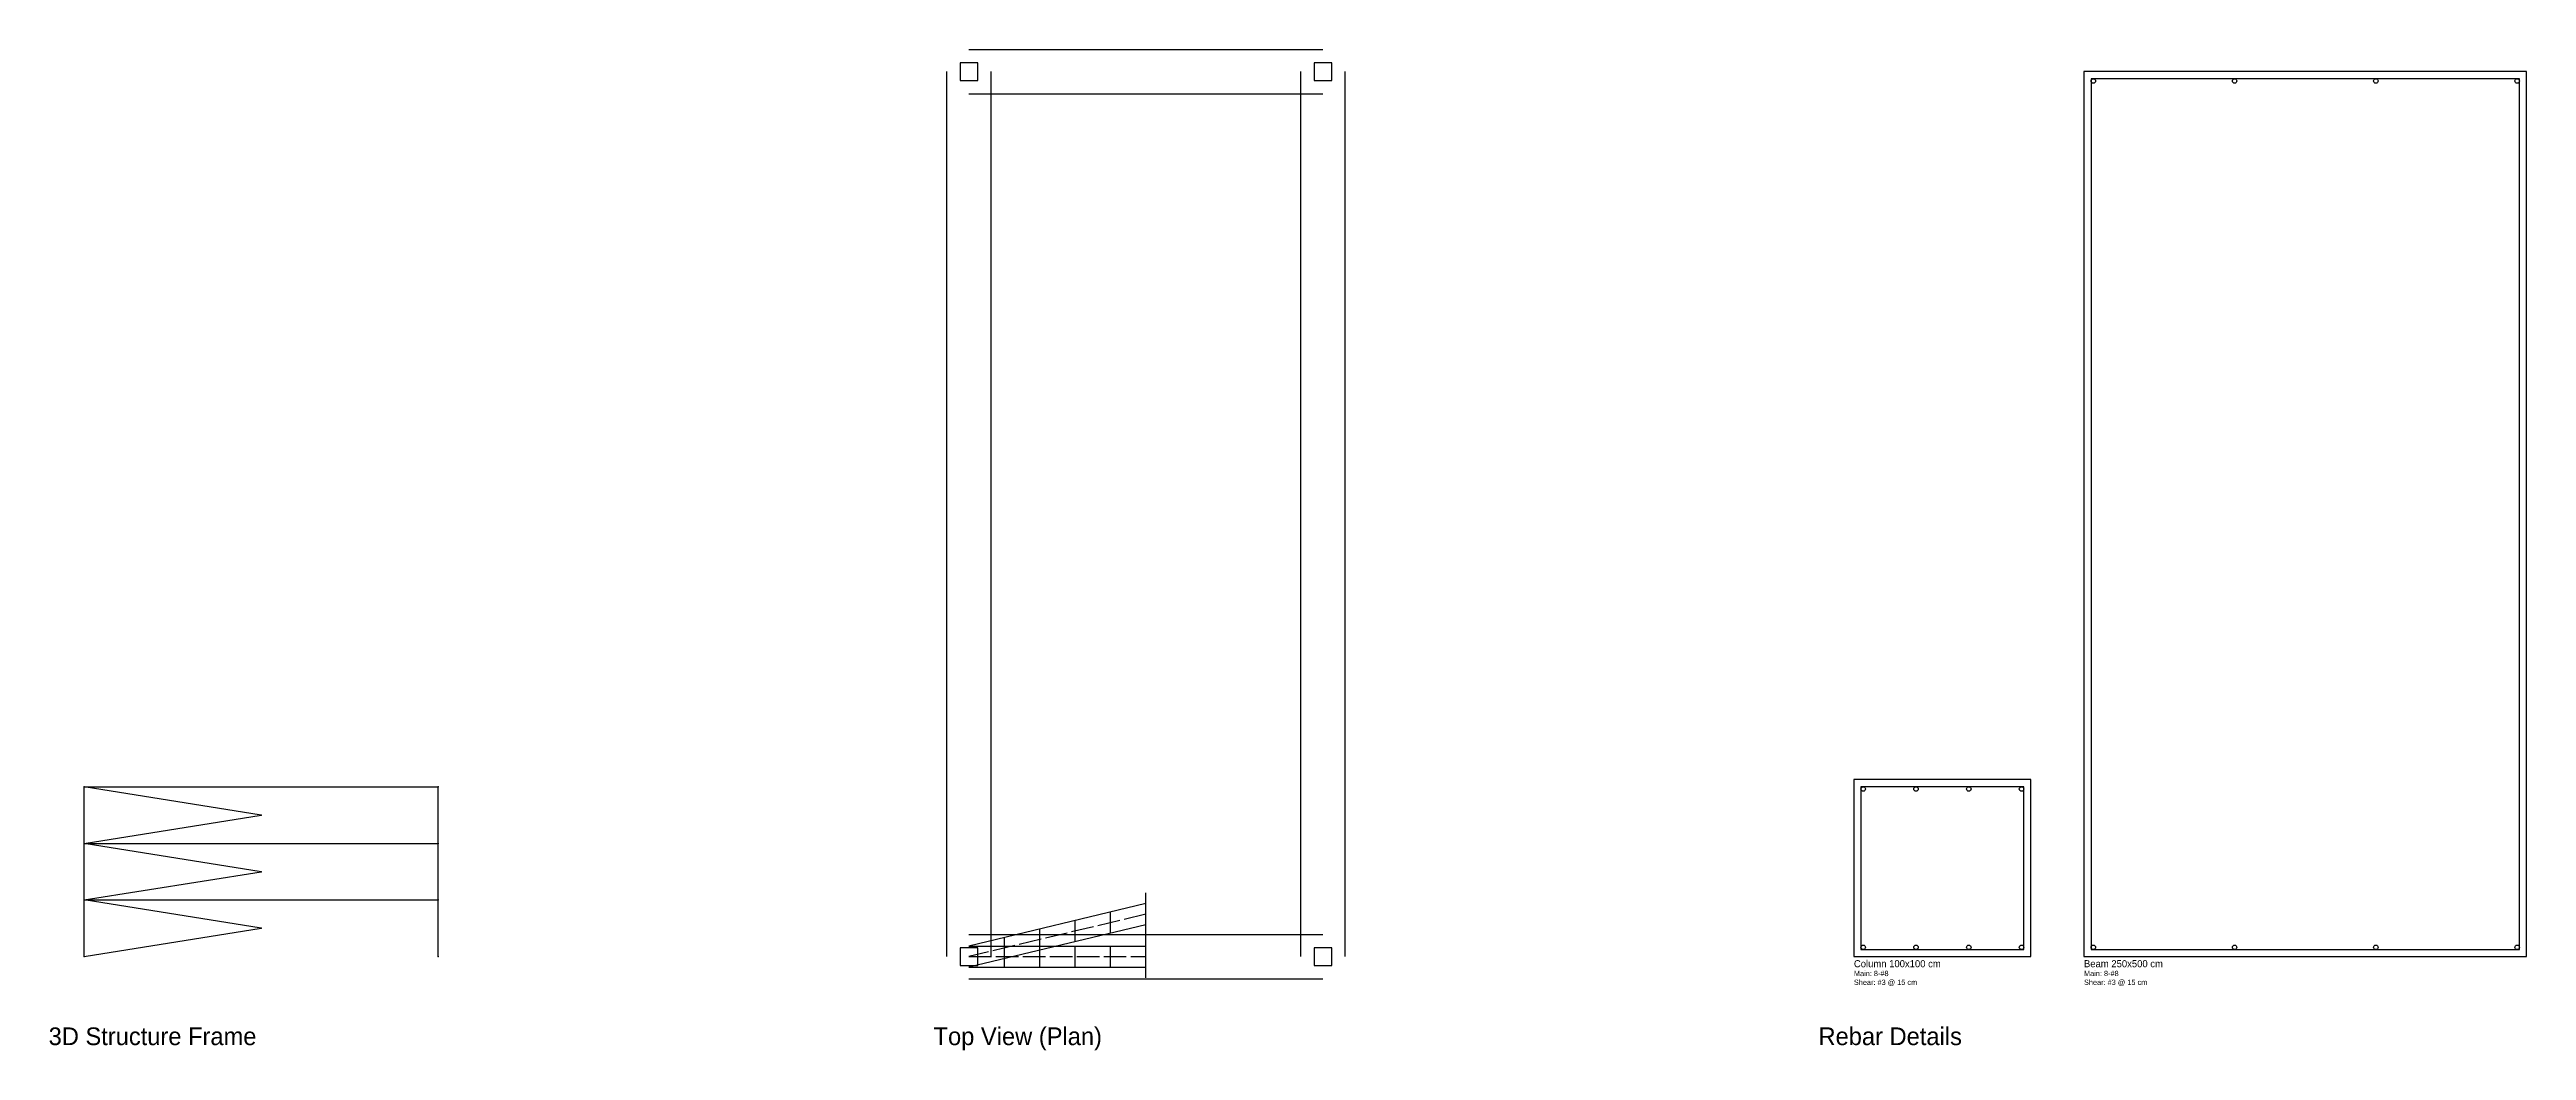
# Model space of a CAD drawing. Header units: metres. Extents: x -3 to 138, y -118 to 51.
# Drawn here: x -1.9 to 138, y -5.3 to 51.2 of the extents above; entities that cross this region are included whole.
import ezdxf

# ---------------------------------------------------------------- set-up
doc = ezdxf.new("R2010")
doc.units = ezdxf.units.M
doc.linetypes.add('DASHED', pattern=[1.524, 1.27, -0.254])
for name, color, linetype in [('BEAMS', 3, 'Continuous'), ('COLUMNS', 2, 'Continuous'), ('NODES', 1, 'Continuous'), ('REBAR_MAIN', 4, 'Continuous'), ('REBAR_SHEAR', 5, 'Continuous'), ('STAIRS', 9, 'Continuous'), ('TEXT', 7, 'Continuous'), ('VIEW_BOX', 8, 'Continuous')]:
    doc.layers.add(name, color=color, linetype=linetype)

msp = doc.modelspace()

# ---------------------------------------------------------------- texts
at = {"layer": 'TEXT'}
for s, height, p in [('Shear: #3 @ 15 cm', 0.3, (100, -1.6)), ('Column 100x100 cm', 0.4, (100, -0.6)), ('Main: 8-#8', 0.3, (100, -1.1)), ('Shear: #3 @ 15 cm', 0.3, (113, -1.6)), ('Main: 8-#8', 0.3, (113, -1.1)), ('Beam 250x500 cm', 0.4, (113, -0.6)), ('3D Structure Frame', 1, (-2, -5)), ('Top View (Plan)', 1, (48, -5)), ('Rebar Details', 1, (98, -5))]:
    msp.add_text(s, height=height, dxfattribs=at).set_placement(p)

# ---------------------------------------------------------------- linework, layer by layer
at = {"layer": 'BEAMS'}
for p, q in [((50, 51.25), (70, 51.25)), ((50, 51.25), (70, 51.25)), ((50, 51.25), (70, 51.25)), ((48.75, 0), (48.75, 50)), ((48.75, 0), (48.75, 50)), ((48.75, 0), (48.75, 50)), ((51.25, 0), (51.25, 50)), ((51.25, 0), (51.25, 50)), ((51.25, 0), (51.25, 50)), ((68.75, 0), (68.75, 50)), ((68.75, 0), (68.75, 50)), ((68.75, 0), (68.75, 50)), ((71.25, 0), (71.25, 50)), ((71.25, 0), (71.25, 50)), ((71.25, 0), (71.25, 50)), ((50, 48.75), (70, 48.75)), ((50, 48.75), (70, 48.75)), ((50, 48.75), (70, 48.75)), ((0, 9.6), (20, 9.6)), ((0, 9.6, 50), (20, 9.6, 50)), ((0, 9.6), (0, 9.6, 50)), ((20, 9.6), (20, 9.6, 50)), ((0, 6.4), (20, 6.4)), ((0, 6.4, 50), (20, 6.4, 50)), ((0, 6.4), (0, 6.4, 50)), ((20, 6.4), (20, 6.4, 50)), ((0, 3.2), (20, 3.2)), ((0, 3.2, 50), (20, 3.2, 50)), ((0, 3.2), (0, 3.2, 50)), ((20, 3.2), (20, 3.2, 50)), ((50, 1.25), (70, 1.25)), ((50, 1.25), (70, 1.25)), ((50, 1.25), (70, 1.25)), ((50, -1.25), (70, -1.25)), ((50, -1.25), (70, -1.25)), ((50, -1.25), (70, -1.25))]:
    msp.add_line(p, q, dxfattribs=at)
at = {"layer": 'COLUMNS'}
for p, q in [((0, 6.4), (0, 9.6)), ((0, 6.4, 50), (0, 9.6, 50)), ((20, 6.4), (20, 9.6)), ((20, 6.4, 50), (20, 9.6, 50)), ((0, 3.2), (0, 6.4)), ((0, 3.2, 50), (0, 6.4, 50)), ((20, 3.2), (20, 6.4)), ((20, 3.2, 50), (20, 6.4, 50)), ((0, 0), (0, 3.2)), ((0, 0, 50), (0, 3.2, 50)), ((20, 0), (20, 3.2)), ((20, 0, 50), (20, 3.2, 50))]:
    msp.add_line(p, q, dxfattribs=at)
for points in [[(49.5, 49.5), (50.5, 49.5), (50.5, 50.5), (49.5, 50.5), (49.5, 49.5)], [(49.5, 49.5), (50.5, 49.5), (50.5, 50.5), (49.5, 50.5), (49.5, 49.5)], [(49.5, 49.5), (50.5, 49.5), (50.5, 50.5), (49.5, 50.5), (49.5, 49.5)], [(69.5, 49.5), (70.5, 49.5), (70.5, 50.5), (69.5, 50.5), (69.5, 49.5)], [(69.5, 49.5), (70.5, 49.5), (70.5, 50.5), (69.5, 50.5), (69.5, 49.5)], [(69.5, 49.5), (70.5, 49.5), (70.5, 50.5), (69.5, 50.5), (69.5, 49.5)], [(49.5, -0.5), (50.5, -0.5), (50.5, 0.5), (49.5, 0.5), (49.5, -0.5)], [(49.5, -0.5), (50.5, -0.5), (50.5, 0.5), (49.5, 0.5), (49.5, -0.5)], [(49.5, -0.5), (50.5, -0.5), (50.5, 0.5), (49.5, 0.5), (49.5, -0.5)], [(69.5, -0.5), (70.5, -0.5), (70.5, 0.5), (69.5, 0.5), (69.5, -0.5)], [(69.5, -0.5), (70.5, -0.5), (70.5, 0.5), (69.5, 0.5), (69.5, -0.5)], [(69.5, -0.5), (70.5, -0.5), (70.5, 0.5), (69.5, 0.5), (69.5, -0.5)]]:
    msp.add_lwpolyline(points, dxfattribs=at)
at = {"layer": 'NODES'}
for p in [(0, 9.6), (0, 9.6, 50), (20, 9.6), (20, 9.6, 50), (10, 8), (10, 8, 2.4), (0, 6.4), (0, 6.4, 50), (20, 6.4), (20, 6.4, 50), (10, 4.8), (10, 4.8, 2.4), (0, 3.2), (0, 3.2, 50), (20, 3.2), (20, 3.2, 50), (10, 1.6), (10, 1.6, 2.4), (0, 0), (0, 0, 50), (20, 0), (20, 0, 50)]:
    msp.add_point(p, dxfattribs=at)
at = {"layer": 'REBAR_MAIN'}
for centre in [(113.527, 49.473), (121.509, 49.473), (129.491, 49.473), (137.473, 49.473), (100.527, 9.473), (103.509, 9.473), (106.491, 9.473), (109.473, 9.473), (100.527, 0.527), (103.509, 0.527), (106.491, 0.527), (109.473, 0.527), (113.527, 0.527), (121.509, 0.527), (129.491, 0.527), (137.473, 0.527)]:
    msp.add_circle(centre, 0.127, dxfattribs=at)
at = {"layer": 'REBAR_SHEAR'}
for points in [[(113.4, 0.4), (137.6, 0.4), (137.6, 49.6), (113.4, 49.6), (113.4, 0.4)], [(100.4, 0.4), (109.6, 0.4), (109.6, 9.6), (100.4, 9.6), (100.4, 0.4)]]:
    msp.add_lwpolyline(points, dxfattribs=at)
at = {"layer": 'STAIRS'}
for p, q in [((10, 8, 2.4), (0, 9.6)), ((0, 6.4), (10, 8)), ((10, 8), (10, 8, 2.4)), ((10, 4.8, 2.4), (0, 6.4)), ((0, 3.2), (10, 4.8)), ((10, 4.8), (10, 4.8, 2.4)), ((10, 1.6, 2.4), (0, 3.2)), ((60, 3), (50, 0.6)), ((60, 3), (50, 0.6)), ((60, 3), (50, 0.6)), ((60, 1.2), (60, 3.6)), ((60, 1.2), (60, 3.6)), ((60, 1.2), (60, 3.6)), ((0, 0), (10, 1.6)), ((10, 1.6), (10, 1.6, 2.4)), ((60, 1.8), (50, -0.6)), ((60, 1.8), (50, -0.6)), ((60, 1.8), (50, -0.6)), ((54, 0.36), (54, 1.56)), ((54, 0.36), (54, 1.56)), ((54, 0.36), (54, 1.56)), ((56, 0.84), (56, 2.04)), ((56, 0.84), (56, 2.04)), ((56, 0.84), (56, 2.04)), ((58, 1.32), (58, 2.52)), ((58, 1.32), (58, 2.52)), ((58, 1.32), (58, 2.52)), ((50, 0.6), (60, 0.6)), ((50, 0.6), (60, 0.6)), ((50, 0.6), (60, 0.6)), ((52, -0.12), (52, 1.08)), ((52, -0.12), (52, 1.08)), ((52, -0.12), (52, 1.08)), ((52, -0.6), (52, 0.6)), ((52, -0.6), (52, 0.6)), ((52, -0.6), (52, 0.6)), ((54, -0.6), (54, 0.6)), ((54, -0.6), (54, 0.6)), ((54, -0.6), (54, 0.6)), ((56, -0.6), (56, 0.6)), ((56, -0.6), (56, 0.6)), ((56, -0.6), (56, 0.6)), ((58, -0.6), (58, 0.6)), ((58, -0.6), (58, 0.6)), ((58, -0.6), (58, 0.6)), ((60, -1.2), (60, 1.2)), ((60, -1.2), (60, 1.2)), ((60, -1.2), (60, 1.2)), ((50, -0.6), (60, -0.6)), ((50, -0.6), (60, -0.6)), ((50, -0.6), (60, -0.6))]:
    msp.add_line(p, q, dxfattribs=at)
at = {"layer": 'STAIRS', "linetype": 'DASHED'}
for p, q in [((60, 2.4), (50, 0)), ((60, 2.4), (50, 0)), ((60, 2.4), (50, 0)), ((60, 0), (60, 2.4)), ((60, 0), (60, 2.4)), ((60, 0), (60, 2.4)), ((50, 0), (60, 0)), ((50, 0), (60, 0)), ((50, 0), (60, 0))]:
    msp.add_line(p, q, dxfattribs=at)
at = {"layer": 'VIEW_BOX'}
for points in [[(113, 0), (138, 0), (138, 50), (113, 50), (113, 0)], [(100, 0), (110, 0), (110, 10), (100, 10), (100, 0)]]:
    msp.add_lwpolyline(points, dxfattribs=at)

msp.set_redraw_order([(e.dxf.handle, doc.entitydb.next_handle()) for e in msp.query("TEXT MTEXT ATTDEF DIMENSION ARC_DIMENSION")])  # texts and dimensions are drawn at this point

doc.saveas('drawing.dxf')
